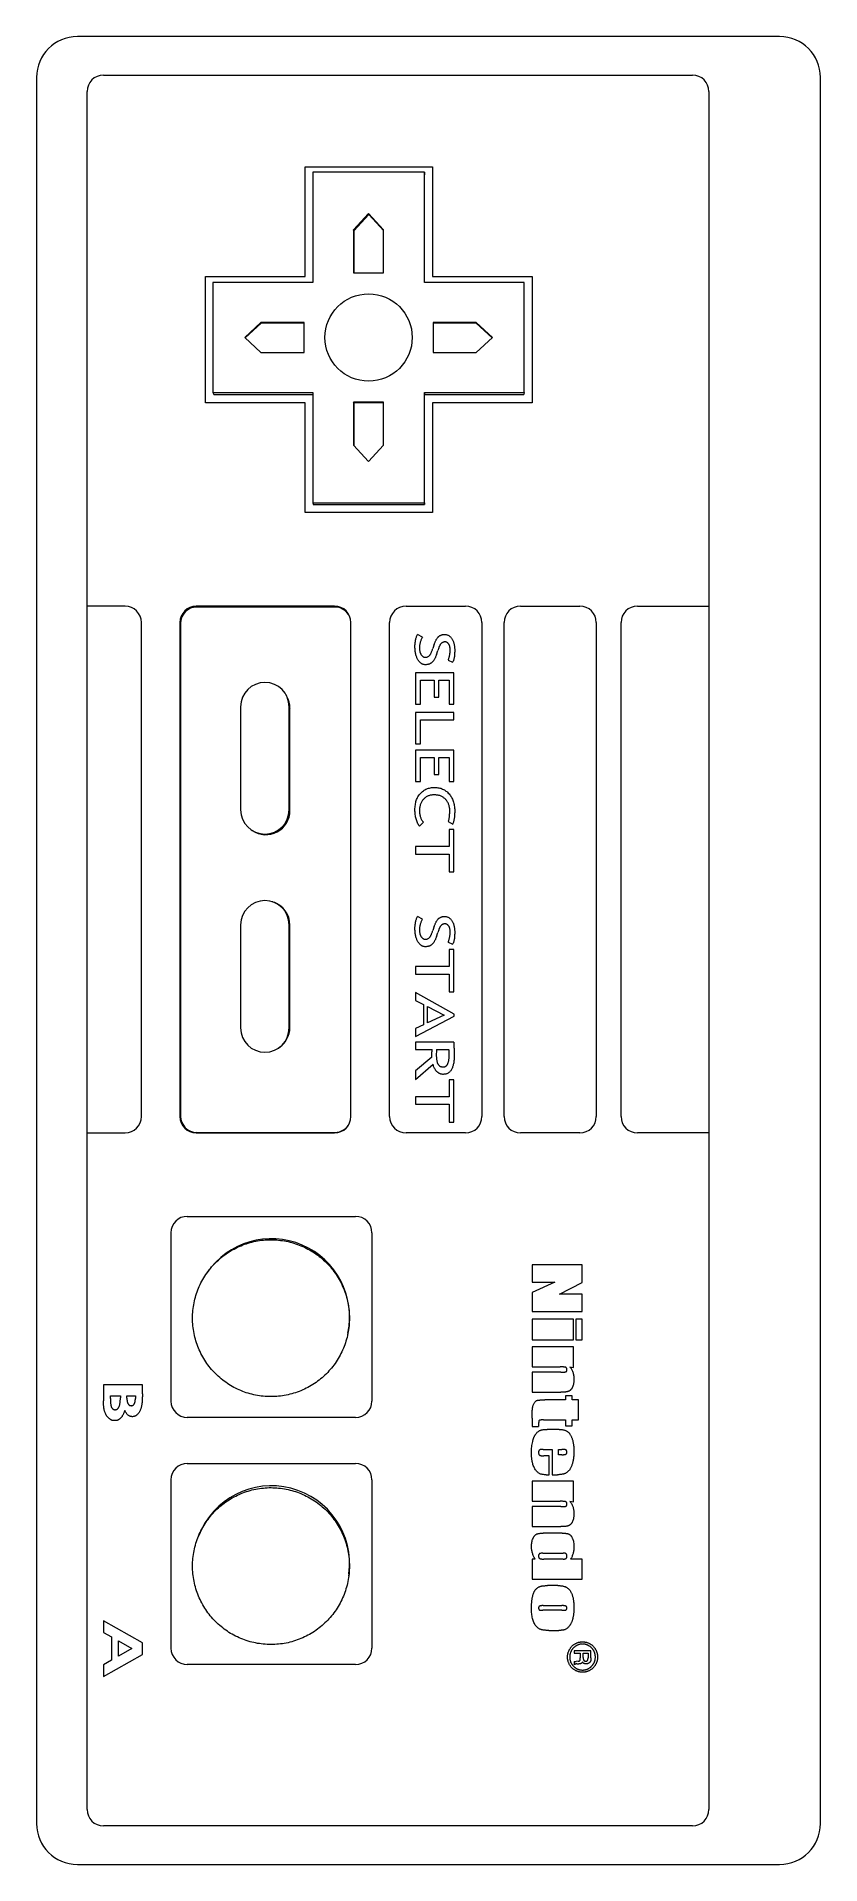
# Model space of a CAD drawing. Header units: millimetres. Extents: x -34 to 49, y -97 to 97.
import ezdxf

# ---------------------------------------------------------------- set-up
doc = ezdxf.new("R2010")
doc.units = ezdxf.units.MM

msp = doc.modelspace()

# ---------------------------------------------------------------- linework, layer by layer
at = {"color": 7, "linetype": 'Continuous', "lineweight": 15}
for p, q in [((44.66, 97.18), (-30.03, 97.18)), ((-34.38, 92.84), (-34.38, -92.84)), ((-27.26, 93.08), (35.4, 93.08)), ((49, -92.84), (49, 92.84)), ((-29, -91.34), (-29, 91.34)), ((37.13, 91.34), (37.13, -91.34)), ((-5.82, 83.34), (7.75, 83.34)), ((-5.82, 71.66), (-5.82, 83.34)), ((-5, 82.76), (-5, 71.04)), ((6.88, 82.76), (-5, 82.76)), ((6.88, 71.04), (6.88, 82.76)), ((6.88, 82.76), (6.88, 82.48)), ((6.88, 71.04), (6.88, 82.48)), ((7.75, 83.34), (7.75, 71.66)), ((0.94, 78.36), (-0.65, 76.63)), ((0.95, 78.27), (-0.64, 76.54)), ((2.52, 76.63), (0.94, 78.36)), ((0.95, 78.27), (0.94, 78.36)), ((2.52, 76.55), (0.95, 78.27)), ((-0.65, 76.63), (-0.65, 72.05)), ((-0.64, 76.54), (-0.65, 76.63)), ((-0.64, 76.54), (-0.64, 72.05)), ((2.52, 72.05), (2.52, 76.63)), ((-0.65, 72.05), (2.52, 72.05)), ((-16.4, 71.66), (-5.82, 71.66)), ((-16.4, 58.24), (-16.4, 71.66)), ((-5, 71.04), (-15.61, 71.04)), ((-15.61, 71.04), (-15.61, 59.32)), ((17.49, 71.04), (6.88, 71.04)), ((7.75, 71.66), (18.32, 71.66)), ((17.49, 59.32), (17.49, 71.04)), ((18.32, 71.66), (18.32, 58.24)), ((-10.51, 66.76), (-12.24, 65.18)), ((-10.49, 66.69), (-12.19, 65.13)), ((-5.93, 66.76), (-10.51, 66.76)), ((-10.49, 66.69), (-10.51, 66.76)), ((-5.93, 66.69), (-10.49, 66.69)), ((-5.93, 63.59), (-5.93, 66.76)), ((12.39, 66.76), (7.81, 66.76)), ((7.81, 66.76), (7.81, 63.59)), ((12.38, 66.69), (7.81, 66.69)), ((12.38, 66.69), (12.39, 66.76)), ((14.07, 65.14), (12.38, 66.69)), ((14.12, 65.18), (12.39, 66.76)), ((-12.24, 65.18), (-10.51, 63.59)), ((12.39, 63.59), (14.12, 65.18)), ((-10.51, 63.59), (-5.93, 63.59)), ((7.81, 63.59), (12.39, 63.59)), ((-15.61, 59.32), (-5, 59.32)), ((-15.61, 59.32), (-15.53, 59.11)), ((-15.53, 59.11), (-5, 59.11)), ((-5, 59.32), (-5, 47.6)), ((6.88, 59.32), (17.49, 59.32)), ((6.88, 47.6), (6.88, 59.32)), ((6.88, 59.32), (6.88, 59.11)), ((6.88, 47.43), (6.88, 59.11)), ((6.88, 59.11), (17.45, 59.11)), ((17.49, 59.32), (17.45, 59.11)), ((-5.82, 58.24), (-16.4, 58.24)), ((-5.82, 46.56), (-5.82, 58.24)), ((2.52, 58.31), (-0.65, 58.31)), ((-0.65, 58.31), (-0.65, 53.73)), ((-0.64, 58.24), (-0.65, 58.31)), ((-0.64, 58.24), (-0.64, 53.72)), ((2.52, 58.24), (-0.64, 58.24)), ((2.52, 53.73), (2.52, 58.31)), ((7.75, 58.24), (7.75, 46.56)), ((18.32, 58.24), (7.75, 58.24)), ((-0.65, 53.73), (0.94, 52)), ((0.94, 52), (2.52, 53.73)), ((-5, 47.6), (6.88, 47.6)), ((-5, 47.6), (-4.95, 47.43)), ((-4.95, 47.43), (6.88, 47.43)), ((6.88, 47.6), (6.88, 47.43)), ((7.75, 46.56), (-5.82, 46.56)), ((-24.96, 36.61), (-29, 36.61)), ((-2.68, 36.61), (-17.39, 36.61)), ((-17.33, 36.52), (-17.39, 36.61)), ((-2.66, 36.52), (-17.33, 36.52)), ((-2.66, 36.52), (-2.68, 36.61)), ((4.92, 36.61), (11.25, 36.61)), ((17.09, 36.61), (23.42, 36.61)), ((29.53, 36.61), (37.13, 36.61)), ((-23.22, -17.66), (-23.22, 34.87)), ((-19.12, 34.87), (-19.12, -17.66)), ((-19.06, 34.79), (-19.12, 34.87)), ((-19.06, 34.79), (-19.06, -17.62)), ((-0.94, -17.66), (-0.94, 34.87)), ((3.18, -17.66), (3.18, 34.87)), ((6.66, 33.32), (6.14, 33.61)), ((12.98, 34.87), (12.98, -17.66)), ((15.35, -17.66), (15.35, 34.87)), ((25.15, 34.87), (25.15, -17.66)), ((27.79, -17.66), (27.79, 34.87)), ((7.93, 32.56), (7.78, 32.1)), ((8.15, 31.44), (8.3, 31.91)), ((9.99, 29.54), (5.93, 29.54)), ((5.93, 29.54), (5.93, 26.21)), ((9.41, 30.88), (9.88, 30.65)), ((9.99, 26.21), (9.99, 29.54)), ((6.45, 26.21), (6.45, 28.75)), ((6.45, 28.75), (7.93, 28.75)), ((7.93, 28.75), (7.93, 26.95)), ((8.41, 26.95), (8.41, 28.75)), ((8.41, 28.75), (9.52, 28.75)), ((9.52, 28.75), (9.52, 26.21)), ((-12.67, 25.92), (-12.67, 14.96)), ((-7.75, 27.02), (-7.84, 27.18)), ((-7.51, 14.96), (-7.51, 25.92)), ((-7.51, 25.92), (-7.43, 25.77)), ((-7.43, 14.87), (-7.43, 25.77)), ((5.93, 26.21), (6.45, 26.21)), ((9.99, 25.31), (5.93, 25.31)), ((5.93, 25.31), (5.93, 21.99)), ((7.93, 26.95), (8.41, 26.95)), ((9.52, 26.21), (9.99, 26.21)), ((9.99, 24.52), (9.99, 25.31)), ((6.45, 21.99), (6.45, 24.52)), ((6.45, 24.52), (9.99, 24.52)), ((5.93, 21.99), (6.45, 21.99)), ((9.99, 21.3), (5.93, 21.3)), ((5.93, 21.3), (5.93, 17.97)), ((6.45, 17.97), (6.45, 20.51)), ((6.45, 20.51), (7.93, 20.51)), ((7.93, 20.51), (7.93, 18.71)), ((8.41, 18.71), (8.41, 20.51)), ((8.41, 20.51), (9.52, 20.51)), ((9.52, 20.51), (9.52, 17.97)), ((9.99, 17.97), (9.99, 21.3)), ((5.93, 17.97), (6.45, 17.97)), ((7.93, 18.71), (8.41, 18.71)), ((9.52, 17.97), (9.99, 17.97)), ((-7.51, 14.96), (-7.43, 14.87)), ((6.35, 13.22), (6.77, 13.65)), ((9.41, 13.7), (9.89, 13.43)), ((-11.54, 12.83), (-11.43, 12.75)), ((9.99, 12.85), (9.52, 12.85)), ((9.52, 12.85), (9.52, 11.06)), ((9.99, 8.36), (9.99, 12.85)), ((9.52, 11.06), (5.93, 11.06)), ((5.93, 11.06), (5.93, 10.26)), ((5.93, 10.26), (9.52, 10.26)), ((9.52, 10.26), (9.52, 8.36)), ((9.52, 8.36), (9.99, 8.36)), ((-9.23, 5.16), (-9.32, 5.19)), ((-12.67, 2.73), (-12.67, -8.23)), ((-7.51, -8.23), (-7.51, 2.73)), ((-7.51, 2.73), (-7.43, 2.71)), ((-7.43, -8.18), (-7.43, 2.71)), ((6.66, 3.34), (6.14, 3.62)), ((7.93, 2.58), (7.78, 2.12)), ((8.15, 1.46), (8.3, 1.92)), ((9.41, 0.9), (9.88, 0.67)), ((9.99, 0.09), (9.52, 0.09)), ((9.52, 0.09), (9.52, -1.71)), ((9.99, -4.4), (9.99, 0.09)), ((9.52, -1.71), (5.93, -1.71)), ((5.93, -1.71), (5.93, -2.5)), ((5.93, -2.5), (9.52, -2.5)), ((9.52, -2.5), (9.52, -4.4)), ((5.93, -4.46), (5.93, -5.3)), ((10.04, -6.78), (5.93, -4.46)), ((5.93, -5.3), (6.77, -5.73)), ((6.77, -5.73), (6.77, -7.91)), ((9.52, -4.4), (9.99, -4.4)), ((5.93, -9.16), (10.04, -6.99)), ((7.19, -7.68), (7.19, -5.94)), ((7.19, -5.94), (8.99, -6.86)), ((8.99, -6.86), (7.19, -7.68)), ((10.04, -6.99), (10.04, -6.78)), ((-7.51, -8.23), (-7.43, -8.18)), ((6.77, -7.91), (5.93, -8.31)), ((5.93, -8.31), (5.93, -9.16)), ((-8.69, -10.4), (-8.59, -10.34)), ((5.93, -9.74), (5.93, -10.53)), ((10, -9.74), (5.93, -9.74)), ((5.93, -10.53), (7.7, -10.53)), ((7.67, -11.34), (5.93, -12.8)), ((8.17, -10.53), (9.49, -10.53)), ((5.93, -13.7), (7.79, -12.08)), ((5.93, -12.8), (5.93, -13.7)), ((5.93, -15.55), (5.93, -16.34)), ((9.52, -15.55), (5.93, -15.55)), ((9.52, -13.75), (9.52, -15.55)), ((9.99, -13.75), (9.52, -13.75)), ((9.99, -18.24), (9.99, -13.75)), ((5.93, -16.34), (9.52, -16.34)), ((9.52, -16.34), (9.52, -18.24)), ((-29, -19.4), (-24.96, -19.4)), ((-19.06, -17.62), (-19.12, -17.66)), ((-17.33, -19.36), (-17.39, -19.4)), ((-17.39, -19.4), (-2.68, -19.4)), ((-17.33, -19.36), (-2.66, -19.36)), ((-2.66, -19.36), (-2.68, -19.4)), ((11.25, -19.4), (4.92, -19.4)), ((9.52, -18.24), (9.99, -18.24)), ((23.42, -19.4), (17.09, -19.4)), ((37.13, -19.4), (29.53, -19.4)), ((-18.34, -28.28), (-0.44, -28.28)), ((-20.07, -47.91), (-20.07, -30.01)), ((1.3, -30.01), (1.3, -47.91)), ((-16.24, -34.25), (-16.32, -34.37)), ((23.66, -33.43), (18.33, -33.43)), ((18.33, -33.43), (18.33, -35.25)), ((23.66, -35.31), (23.66, -33.43)), ((18.33, -35.25), (20.75, -35.25)), ((20.75, -35.25), (18.33, -36.37)), ((18.33, -36.37), (18.33, -38.38)), ((21.26, -36.56), (23.66, -35.31)), ((23.66, -36.56), (21.26, -36.56)), ((23.66, -38.38), (23.66, -36.56)), ((18.33, -38.38), (23.66, -38.38)), ((-1.28, -40.82), (-1.25, -40.68)), ((22.72, -39.2), (18.33, -39.2)), ((18.33, -39.2), (18.33, -41.39)), ((22.72, -41.39), (22.72, -39.2)), ((23.66, -39.2), (22.97, -39.2)), ((22.97, -39.2), (22.97, -41.39)), ((23.66, -41.39), (23.66, -39.2)), ((18.33, -41.39), (22.72, -41.39)), ((22.72, -42.14), (18.33, -42.14)), ((18.33, -42.14), (18.33, -44.27)), ((22.72, -44.34), (22.72, -42.14)), ((22.97, -41.39), (23.66, -41.39)), ((18.33, -44.27), (21.3, -44.27)), ((22.33, -44.27), (22.72, -44.34)), ((-27.26, -46.18), (-27.26, -47.89)), ((-23.12, -46.18), (-27.26, -46.18)), ((-23.12, -47.14), (-23.12, -46.18)), ((21.37, -44.84), (18.33, -44.84)), ((18.33, -44.84), (18.33, -46.97)), ((-26.52, -47.63), (-26.52, -47.34)), ((-26.52, -47.34), (-25.46, -47.34)), ((-25.46, -47.34), (-25.46, -47.58)), ((-24.77, -47.59), (-24.77, -47.34)), ((-24.77, -47.34), (-23.87, -47.34)), ((-23.87, -47.34), (-23.87, -47.63)), ((18.33, -46.97), (21.39, -46.97)), ((21.9, -47.78), (19.68, -47.78)), ((22.59, -47.34), (21.9, -47.34)), ((21.9, -47.34), (21.9, -47.78)), ((22.59, -47.78), (22.59, -47.34)), ((23.28, -47.78), (22.59, -47.78)), ((23.28, -49.92), (23.28, -47.78)), ((-0.44, -49.65), (-18.34, -49.65)), ((18.33, -49.74), (18.33, -50.6)), ((19.55, -49.92), (21.9, -49.92)), ((21.9, -49.92), (21.9, -50.54)), ((22.59, -50.54), (22.59, -49.92)), ((22.59, -49.92), (23.28, -49.92)), ((18.33, -50.6), (19.02, -50.6)), ((21.2, -50.92), (19.93, -50.92)), ((21.9, -50.54), (22.59, -50.54)), ((19.5, -53.05), (20.46, -53.05)), ((20.15, -53.74), (19.57, -53.74)), ((20.15, -55.75), (20.15, -53.74)), ((20.46, -53.05), (20.46, -55.75)), ((21.15, -53.05), (21.48, -53.05)), ((21.15, -53.61), (21.15, -53.05)), ((21.48, -53.61), (21.15, -53.61)), ((-20.07, -74.18), (-20.07, -56.28)), ((-18.34, -54.54), (-0.44, -54.54)), ((1.3, -56.28), (1.3, -74.18)), ((19.83, -55.75), (20.15, -55.75)), ((20.46, -55.75), (21.03, -55.75)), ((22.72, -56.43), (18.33, -56.43)), ((18.33, -56.43), (18.33, -58.57)), ((22.72, -58.63), (22.72, -56.43)), ((18.33, -58.57), (21.3, -58.57)), ((21.37, -59.13), (18.33, -59.13)), ((18.33, -59.13), (18.33, -61.26)), ((22.33, -58.57), (22.72, -58.63)), ((-17.12, -62.19), (-17.21, -62.41)), ((18.33, -61.26), (21.39, -61.26)), ((21.54, -61.95), (19.5, -61.95)), ((19.46, -64.08), (21.62, -64.08)), ((18.66, -64.71), (18.33, -64.71)), ((18.33, -64.71), (18.33, -66.84)), ((21.62, -64.71), (19.58, -64.71)), ((23.66, -64.71), (22.42, -64.71)), ((23.66, -66.84), (23.66, -64.71)), ((-1.17, -66.51), (-1.14, -66.28)), ((18.33, -66.84), (23.66, -66.84)), ((21.08, -67.53), (19.96, -67.53)), ((19.52, -69.66), (21.51, -69.66)), ((-27.26, -71.26), (-27.26, -72.51)), ((-23.12, -73.61), (-27.26, -71.26)), ((21.51, -70.16), (19.48, -70.16)), ((-27.26, -72.51), (-26.41, -72.99)), ((-26.41, -72.99), (-26.41, -75.47)), ((-25.67, -75.05), (-25.67, -73.41)), ((-25.67, -73.41), (-24.23, -74.23)), ((-23.12, -74.85), (-23.12, -73.61)), ((20.11, -72.3), (21.17, -72.3)), ((-27.26, -77.2), (-23.12, -74.85)), ((-26.41, -75.47), (-27.26, -75.95)), ((-24.23, -74.23), (-25.67, -75.05)), ((22.8, -74.45), (22.8, -74.72)), ((24.59, -74.45), (22.8, -74.45)), ((22.8, -74.72), (23.46, -74.72)), ((22.8, -75.61), (22.8, -75.97)), ((23.23, -75.58), (23.03, -75.59)), ((23.46, -74.72), (23.46, -75.2)), ((23.77, -75.18), (23.77, -74.72)), ((23.77, -74.72), (24.28, -74.72)), ((24.28, -74.72), (24.28, -75.2)), ((24.59, -75.2), (24.59, -74.45)), ((-27.26, -75.95), (-27.26, -77.2)), ((-0.44, -75.92), (-18.34, -75.92)), ((22.8, -75.97), (22.85, -75.93)), ((23.09, -75.85), (23.29, -75.85)), ((35.4, -93.08), (-27.26, -93.08)), ((-30.03, -97.18), (44.66, -97.18))]:
    msp.add_line(p, q, dxfattribs=at)
msp.add_circle((0.94, 65.18), 4.64, dxfattribs=at)
for centre, radius, start, end in [((-30.03, 92.84), 4.34, 90, 180), ((44.66, 92.84), 4.34, 0, 90), ((-27.26, 91.34), 1.74, 90, 180), ((35.4, 91.34), 1.74, 0, 90), ((-24.96, 34.87), 1.74, 0, 90), ((-17.39, 34.87), 1.74, 90, 180), ((-17.33, 34.79), 1.73, 90, 180), ((-2.68, 34.87), 1.74, 0, 90), ((-2.66, 34.79), 1.73, 13.2416, 90), ((4.92, 34.87), 1.74, 90, 180), ((11.25, 34.87), 1.74, 360, 90), ((17.09, 34.87), 1.74, 90, 180), ((23.42, 34.87), 1.74, 0, 90), ((29.53, 34.87), 1.74, 90, 180), ((-10.09, 25.92), 2.58, 0, 180), ((-9.99, 25.77), 2.56, 0, 29.1396), ((-10.09, 14.96), 2.58, 180, 0), ((-9.99, 14.87), 2.56, 235.7707, 0), ((-10.09, 2.73), 2.58, 0, 180), ((-9.99, 2.71), 2.56, 0, 72.6734), ((-10.09, -8.23), 2.58, 180, 0), ((-9.99, -8.18), 2.56, 303.0149, 0), ((-24.96, -17.66), 1.74, 270, 0), ((-17.39, -17.66), 1.74, 180, 270), ((-17.33, -17.62), 1.73, 180, 270), ((-2.68, -17.66), 1.74, 270, 0), ((-2.66, -17.62), 1.73, 270, 335.4194), ((4.92, -17.66), 1.74, 180, 270), ((11.25, -17.66), 1.74, 270, 0), ((17.09, -17.66), 1.74, 180, 270), ((23.42, -17.66), 1.74, 270, 0), ((29.53, -17.66), 1.74, 180, 270), ((-18.34, -30.01), 1.74, 90, 180), ((-0.44, -30.01), 1.74, 0, 90), ((-9.39, -38.96), 8.31, 348.1102, 145.4944), ((-18.34, -47.91), 1.74, 180, 270), ((-0.44, -47.91), 1.74, 270, 0), ((-18.34, -56.28), 1.74, 90, 180), ((-0.44, -56.28), 1.74, 0, 90), ((-9.39, -65.23), 8.31, 352.7325, 158.5504), ((-18.34, -74.18), 1.74, 180, 270), ((-0.44, -74.18), 1.74, 270, 0), ((-27.26, -91.34), 1.74, 180, 270), ((35.4, -91.34), 1.74, 270, 0), ((-30.03, -92.84), 4.34, 180, 270), ((44.66, -92.84), 4.34, 270, 0)]:
    msp.add_arc(centre, radius, start, end, dxfattribs=at)
for points, knots in [([(5.87, 32.3), (5.87, 32.36), (5.87, 32.48), (5.89, 32.66), (5.91, 32.84), (5.94, 33.01), (5.97, 33.17), (6.02, 33.32), (6.07, 33.47), (6.12, 33.56), (6.14, 33.61)], [0, 0, 0, 0, 0.139851, 0.274463, 0.40476, 0.530479, 0.652604, 0.771547, 0.887177, 1, 1, 1, 1]), ([(6.66, 33.32), (6.64, 33.28), (6.6, 33.2), (6.54, 33.07), (6.48, 32.93), (6.44, 32.77), (6.4, 32.62), (6.37, 32.47), (6.35, 32.33), (6.35, 32.23), (6.35, 32.19)], [0, 0, 0, 0, 0.112458, 0.232351, 0.361838, 0.499398, 0.63778, 0.766607, 0.887174, 1, 1, 1, 1]), ([(7.93, 32.56), (7.95, 32.61), (7.98, 32.7), (8.03, 32.83), (8.08, 32.95), (8.14, 33.05), (8.2, 33.15), (8.26, 33.24), (8.32, 33.31), (8.39, 33.37), (8.46, 33.43), (8.53, 33.48), (8.61, 33.52), (8.69, 33.55), (8.77, 33.58), (8.86, 33.59), (8.95, 33.6), (9.01, 33.61), (9.04, 33.61)], [0, 0, 0, 0, 0.090498, 0.174797, 0.254167, 0.327912, 0.396058, 0.460014, 0.519361, 0.574997, 0.628131, 0.679973, 0.732202, 0.783657, 0.836116, 0.889278, 0.943845, 1, 1, 1, 1]), ([(9.04, 33.61), (9.08, 33.6), (9.15, 33.6), (9.26, 33.58), (9.36, 33.54), (9.46, 33.49), (9.55, 33.43), (9.64, 33.35), (9.72, 33.26), (9.8, 33.15), (9.87, 33.03), (9.93, 32.9), (9.98, 32.77), (10.02, 32.63), (10.06, 32.48), (10.08, 32.32), (10.09, 32.15), (10.1, 32.04), (10.1, 31.98)], [0, 0, 0, 0, 0.0522624, 0.1027212, 0.1530459, 0.2038054, 0.2561395, 0.3107192, 0.3682919, 0.4298056, 0.4937901, 0.5589585, 0.6258285, 0.695096, 0.7665483, 0.8409481, 0.9186775, 1, 1, 1, 1]), ([(6.97, 30.38), (6.94, 30.39), (6.86, 30.39), (6.75, 30.41), (6.65, 30.46), (6.55, 30.51), (6.45, 30.59), (6.36, 30.68), (6.27, 30.78), (6.19, 30.91), (6.11, 31.04), (6.05, 31.19), (6, 31.35), (5.95, 31.52), (5.92, 31.7), (5.89, 31.89), (5.88, 32.09), (5.87, 32.23), (5.87, 32.3)], [0, 0, 0, 0, 0.046638, 0.092192, 0.138532, 0.185824, 0.234989, 0.287808, 0.344017, 0.404661, 0.46834, 0.534459, 0.603069, 0.674804, 0.750181, 0.829313, 0.91238, 1, 1, 1, 1]), ([(6.35, 32.19), (6.35, 32.15), (6.35, 32.08), (6.36, 31.97), (6.37, 31.87), (6.39, 31.78), (6.42, 31.69), (6.45, 31.61), (6.48, 31.53), (6.53, 31.45), (6.57, 31.39), (6.63, 31.33), (6.68, 31.28), (6.74, 31.24), (6.8, 31.21), (6.86, 31.19), (6.92, 31.18), (6.97, 31.18), (6.99, 31.18)], [0, 0, 0, 0, 0.08358, 0.163715, 0.239345, 0.312059, 0.381605, 0.448398, 0.5132, 0.575935, 0.636232, 0.692774, 0.746695, 0.798214, 0.848319, 0.898036, 0.948533, 1, 1, 1, 1]), ([(8.15, 31.44), (8.13, 31.39), (8.1, 31.3), (8.04, 31.17), (7.99, 31.05), (7.93, 30.94), (7.87, 30.85), (7.81, 30.76), (7.74, 30.68), (7.67, 30.62), (7.6, 30.56), (7.53, 30.52), (7.45, 30.48), (7.36, 30.44), (7.27, 30.42), (7.18, 30.4), (7.08, 30.39), (7.01, 30.38), (6.97, 30.38)], [0, 0, 0, 0, 0.087177, 0.169641, 0.246301, 0.317567, 0.384541, 0.446714, 0.50488, 0.559505, 0.612126, 0.66462, 0.717074, 0.770583, 0.825281, 0.881321, 0.939635, 1, 1, 1, 1]), ([(6.99, 31.18), (7.03, 31.18), (7.1, 31.18), (7.2, 31.21), (7.29, 31.26), (7.37, 31.32), (7.43, 31.38), (7.48, 31.44), (7.53, 31.51), (7.58, 31.6), (7.62, 31.71), (7.67, 31.83), (7.73, 31.96), (7.76, 32.05), (7.78, 32.1)], [0, 0, 0, 0, 0.0796227, 0.1587057, 0.2412245, 0.3288657, 0.3781844, 0.43691, 0.5053334, 0.5833647, 0.6712807, 0.7704406, 0.8800626, 1, 1, 1, 1]), ([(9.05, 32.81), (9.02, 32.81), (8.97, 32.81), (8.9, 32.79), (8.83, 32.77), (8.76, 32.73), (8.7, 32.69), (8.64, 32.63), (8.59, 32.57), (8.55, 32.51), (8.52, 32.46), (8.5, 32.41), (8.47, 32.35), (8.44, 32.28), (8.41, 32.2), (8.38, 32.11), (8.34, 32.01), (8.32, 31.94), (8.3, 31.91)], [0, 0, 0, 0, 0.060343, 0.119908, 0.178512, 0.237957, 0.297916, 0.359486, 0.422172, 0.488249, 0.525442, 0.570523, 0.622957, 0.683123, 0.7507, 0.82631, 0.909126, 1, 1, 1, 1]), ([(9.62, 31.95), (9.62, 31.99), (9.62, 32.05), (9.61, 32.14), (9.6, 32.23), (9.58, 32.31), (9.56, 32.39), (9.53, 32.46), (9.5, 32.52), (9.46, 32.58), (9.42, 32.64), (9.38, 32.69), (9.33, 32.72), (9.28, 32.76), (9.22, 32.78), (9.17, 32.8), (9.11, 32.81), (9.07, 32.81), (9.05, 32.81)], [0, 0, 0, 0, 0.084373, 0.164689, 0.240609, 0.31225, 0.380989, 0.446832, 0.510127, 0.571803, 0.63086, 0.686984, 0.740346, 0.792098, 0.842929, 0.894016, 0.946314, 1, 1, 1, 1]), ([(9.41, 30.88), (9.42, 30.91), (9.45, 30.97), (9.49, 31.08), (9.52, 31.21), (9.55, 31.36), (9.58, 31.51), (9.61, 31.67), (9.62, 31.81), (9.62, 31.91), (9.62, 31.95)], [0, 0, 0, 0, 0.087345, 0.192268, 0.313991, 0.454617, 0.60033, 0.739511, 0.872619, 1, 1, 1, 1]), ([(10.1, 31.98), (10.1, 31.9), (10.1, 31.75), (10.09, 31.54), (10.07, 31.35), (10.05, 31.17), (10.02, 31.02), (9.98, 30.88), (9.94, 30.75), (9.9, 30.68), (9.88, 30.65)], [0, 0, 0, 0, 0.168833, 0.325066, 0.467733, 0.59819, 0.715734, 0.821193, 0.916083, 1, 1, 1, 1]), ([(5.87, 14.95), (5.87, 15.04), (5.88, 15.22), (5.91, 15.48), (5.95, 15.72), (6.01, 15.94), (6.09, 16.16), (6.19, 16.35), (6.31, 16.54), (6.45, 16.7), (6.6, 16.85), (6.76, 16.98), (6.93, 17.09), (7.12, 17.19), (7.32, 17.25), (7.52, 17.3), (7.74, 17.34), (7.9, 17.34), (7.97, 17.34)], [0, 0, 0, 0, 0.075267, 0.146984, 0.215071, 0.280545, 0.343604, 0.404921, 0.465351, 0.525207, 0.584255, 0.642026, 0.699209, 0.756516, 0.81436, 0.874006, 0.935528, 1, 1, 1, 1]), ([(7.91, 16.55), (7.86, 16.55), (7.74, 16.54), (7.58, 16.52), (7.43, 16.49), (7.28, 16.43), (7.14, 16.37), (7.01, 16.29), (6.89, 16.19), (6.78, 16.09), (6.68, 15.97), (6.59, 15.84), (6.51, 15.7), (6.45, 15.55), (6.41, 15.4), (6.37, 15.23), (6.35, 15.06), (6.35, 14.94), (6.35, 14.88)], [0, 0, 0, 0, 0.066266, 0.130126, 0.191552, 0.251521, 0.310893, 0.369929, 0.429713, 0.490621, 0.551974, 0.612768, 0.673736, 0.73539, 0.798217, 0.862885, 0.929893, 1, 1, 1, 1]), ([(9.57, 14.88), (9.57, 14.94), (9.57, 15.06), (9.54, 15.24), (9.51, 15.4), (9.46, 15.56), (9.39, 15.71), (9.31, 15.85), (9.22, 15.98), (9.11, 16.09), (8.99, 16.2), (8.86, 16.29), (8.72, 16.37), (8.58, 16.44), (8.42, 16.49), (8.26, 16.52), (8.09, 16.54), (7.97, 16.55), (7.91, 16.55)], [0, 0, 0, 0, 0.06958, 0.13617, 0.200319, 0.262235, 0.323235, 0.383175, 0.443413, 0.504105, 0.564819, 0.624691, 0.68405, 0.744068, 0.804998, 0.867558, 0.9326, 1, 1, 1, 1]), ([(7.97, 17.34), (8.05, 17.34), (8.19, 17.33), (8.41, 17.3), (8.61, 17.25), (8.81, 17.17), (9, 17.08), (9.17, 16.96), (9.34, 16.82), (9.5, 16.66), (9.64, 16.48), (9.76, 16.29), (9.86, 16.09), (9.95, 15.87), (10.02, 15.64), (10.06, 15.4), (10.09, 15.15), (10.1, 14.97), (10.1, 14.89)], [0, 0, 0, 0, 0.061616, 0.121323, 0.179327, 0.236688, 0.294282, 0.35223, 0.411868, 0.473378, 0.535907, 0.598144, 0.660913, 0.724508, 0.789768, 0.857111, 0.927057, 1, 1, 1, 1]), ([(6.35, 13.22), (6.31, 13.28), (6.23, 13.39), (6.14, 13.58), (6.05, 13.78), (5.99, 13.99), (5.94, 14.22), (5.9, 14.45), (5.88, 14.7), (5.87, 14.87), (5.87, 14.95)], [0, 0, 0, 0, 0.113231, 0.228269, 0.346043, 0.466987, 0.592315, 0.722295, 0.858003, 1, 1, 1, 1]), ([(6.35, 14.88), (6.35, 14.82), (6.35, 14.69), (6.37, 14.51), (6.41, 14.34), (6.45, 14.17), (6.51, 14.03), (6.58, 13.89), (6.67, 13.76), (6.74, 13.69), (6.77, 13.65)], [0, 0, 0, 0, 0.145505, 0.283097, 0.413732, 0.538154, 0.657843, 0.773071, 0.886907, 1, 1, 1, 1]), ([(9.41, 13.7), (9.42, 13.73), (9.45, 13.8), (9.48, 13.91), (9.51, 14.04), (9.53, 14.18), (9.55, 14.34), (9.56, 14.51), (9.57, 14.69), (9.57, 14.81), (9.57, 14.88)], [0, 0, 0, 0, 0.089301, 0.188446, 0.297423, 0.416312, 0.545541, 0.686016, 0.837227, 1, 1, 1, 1]), ([(10.1, 14.89), (10.1, 14.81), (10.1, 14.66), (10.09, 14.45), (10.07, 14.25), (10.05, 14.06), (10.02, 13.89), (9.98, 13.72), (9.94, 13.57), (9.9, 13.48), (9.89, 13.43)], [0, 0, 0, 0, 0.153049, 0.297302, 0.434037, 0.562335, 0.682435, 0.795173, 0.900891, 1, 1, 1, 1]), ([(5.87, 2.32), (5.87, 2.38), (5.87, 2.5), (5.89, 2.68), (5.91, 2.86), (5.94, 3.02), (5.97, 3.18), (6.02, 3.34), (6.07, 3.48), (6.12, 3.58), (6.14, 3.62)], [0, 0, 0, 0, 0.139851, 0.274463, 0.40476, 0.530479, 0.652604, 0.771547, 0.887177, 1, 1, 1, 1]), ([(6.97, 0.4), (6.94, 0.4), (6.86, 0.41), (6.75, 0.43), (6.65, 0.47), (6.55, 0.53), (6.45, 0.61), (6.36, 0.7), (6.27, 0.8), (6.19, 0.92), (6.11, 1.06), (6.05, 1.21), (6, 1.36), (5.95, 1.53), (5.92, 1.71), (5.89, 1.9), (5.88, 2.11), (5.87, 2.24), (5.87, 2.32)], [0, 0, 0, 0, 0.046638, 0.092192, 0.138532, 0.185824, 0.234989, 0.287808, 0.344017, 0.404661, 0.46834, 0.534459, 0.603069, 0.674804, 0.750181, 0.829313, 0.91238, 1, 1, 1, 1]), ([(6.66, 3.34), (6.64, 3.3), (6.6, 3.22), (6.54, 3.09), (6.48, 2.95), (6.44, 2.79), (6.4, 2.64), (6.37, 2.49), (6.35, 2.34), (6.35, 2.25), (6.35, 2.21)], [0, 0, 0, 0, 0.112458, 0.232351, 0.361838, 0.499398, 0.63778, 0.766607, 0.887174, 1, 1, 1, 1]), ([(6.35, 2.21), (6.35, 2.17), (6.35, 2.1), (6.36, 1.99), (6.37, 1.89), (6.39, 1.8), (6.42, 1.71), (6.45, 1.62), (6.48, 1.54), (6.53, 1.47), (6.57, 1.41), (6.63, 1.35), (6.68, 1.3), (6.74, 1.26), (6.8, 1.23), (6.86, 1.21), (6.92, 1.2), (6.97, 1.19), (6.99, 1.19)], [0, 0, 0, 0, 0.08358, 0.163715, 0.239345, 0.312059, 0.381605, 0.448398, 0.5132, 0.575935, 0.636232, 0.692774, 0.746695, 0.798214, 0.848319, 0.898036, 0.948533, 1, 1, 1, 1]), ([(6.99, 1.19), (7.03, 1.2), (7.1, 1.2), (7.2, 1.23), (7.29, 1.28), (7.37, 1.33), (7.43, 1.4), (7.48, 1.46), (7.53, 1.53), (7.58, 1.62), (7.62, 1.72), (7.67, 1.84), (7.73, 1.98), (7.76, 2.07), (7.78, 2.12)], [0, 0, 0, 0, 0.079623, 0.158706, 0.241225, 0.328866, 0.378184, 0.43691, 0.505333, 0.583365, 0.671281, 0.770441, 0.880063, 1, 1, 1, 1]), ([(7.93, 2.58), (7.95, 2.62), (7.98, 2.72), (8.03, 2.84), (8.08, 2.96), (8.14, 3.07), (8.2, 3.17), (8.26, 3.25), (8.32, 3.33), (8.39, 3.39), (8.46, 3.45), (8.53, 3.49), (8.61, 3.53), (8.69, 3.57), (8.77, 3.59), (8.86, 3.61), (8.95, 3.62), (9.01, 3.62), (9.04, 3.62)], [0, 0, 0, 0, 0.090498, 0.174797, 0.254167, 0.327912, 0.396058, 0.460014, 0.519361, 0.574997, 0.628131, 0.679973, 0.732202, 0.783657, 0.836116, 0.889278, 0.943845, 1, 1, 1, 1]), ([(9.05, 2.83), (9.02, 2.83), (8.97, 2.83), (8.9, 2.81), (8.83, 2.79), (8.76, 2.75), (8.7, 2.71), (8.64, 2.65), (8.59, 2.59), (8.55, 2.53), (8.52, 2.48), (8.5, 2.43), (8.47, 2.37), (8.44, 2.3), (8.41, 2.22), (8.38, 2.13), (8.34, 2.03), (8.32, 1.96), (8.3, 1.92)], [0, 0, 0, 0, 0.060343, 0.119908, 0.178512, 0.237957, 0.297916, 0.359486, 0.422172, 0.488249, 0.525442, 0.570523, 0.622957, 0.683123, 0.7507, 0.82631, 0.909126, 1, 1, 1, 1]), ([(9.04, 3.62), (9.08, 3.62), (9.15, 3.62), (9.26, 3.6), (9.36, 3.56), (9.46, 3.51), (9.55, 3.45), (9.64, 3.37), (9.72, 3.27), (9.8, 3.17), (9.87, 3.05), (9.93, 2.92), (9.98, 2.79), (10.02, 2.64), (10.06, 2.49), (10.08, 2.33), (10.09, 2.17), (10.1, 2.05), (10.1, 2)], [0, 0, 0, 0, 0.052262, 0.102721, 0.153046, 0.203805, 0.256139, 0.310719, 0.368292, 0.429806, 0.49379, 0.558959, 0.625828, 0.695096, 0.766548, 0.840948, 0.918677, 1, 1, 1, 1]), ([(9.62, 1.97), (9.62, 2), (9.62, 2.07), (9.61, 2.16), (9.6, 2.25), (9.58, 2.33), (9.56, 2.4), (9.53, 2.48), (9.5, 2.54), (9.46, 2.6), (9.42, 2.66), (9.38, 2.7), (9.33, 2.74), (9.28, 2.77), (9.22, 2.8), (9.17, 2.82), (9.11, 2.83), (9.07, 2.83), (9.05, 2.83)], [0, 0, 0, 0, 0.0843735, 0.164689, 0.2406092, 0.3122498, 0.3809895, 0.4468325, 0.5101275, 0.5718035, 0.6308598, 0.6869841, 0.7403456, 0.7920982, 0.8429294, 0.8940162, 0.9463139, 1, 1, 1, 1]), ([(9.41, 0.9), (9.42, 0.93), (9.45, 0.99), (9.49, 1.1), (9.52, 1.23), (9.55, 1.38), (9.58, 1.53), (9.61, 1.68), (9.62, 1.83), (9.62, 1.93), (9.62, 1.97)], [0, 0, 0, 0, 0.087345, 0.192268, 0.313991, 0.454617, 0.60033, 0.739511, 0.872619, 1, 1, 1, 1]), ([(10.1, 2), (10.1, 1.92), (10.1, 1.77), (10.09, 1.56), (10.07, 1.37), (10.05, 1.19), (10.02, 1.03), (9.98, 0.89), (9.94, 0.77), (9.9, 0.7), (9.88, 0.67)], [0, 0, 0, 0, 0.168833, 0.325066, 0.467733, 0.59819, 0.715734, 0.821193, 0.916083, 1, 1, 1, 1]), ([(8.15, 1.46), (8.13, 1.41), (8.1, 1.32), (8.04, 1.19), (7.99, 1.07), (7.93, 0.96), (7.87, 0.86), (7.81, 0.78), (7.74, 0.7), (7.67, 0.64), (7.6, 0.58), (7.53, 0.53), (7.45, 0.49), (7.36, 0.46), (7.27, 0.43), (7.18, 0.42), (7.08, 0.4), (7.01, 0.4), (6.97, 0.4)], [0, 0, 0, 0, 0.087177, 0.169641, 0.246301, 0.317567, 0.384541, 0.446714, 0.50488, 0.559505, 0.612126, 0.66462, 0.717074, 0.770583, 0.825281, 0.881321, 0.939635, 1, 1, 1, 1]), ([(7.67, -11.34), (7.67, -11.31), (7.67, -11.26), (7.67, -11.19), (7.67, -11.1), (7.68, -11), (7.68, -10.9), (7.68, -10.78), (7.69, -10.66), (7.69, -10.57), (7.7, -10.53)], [0, 0, 0, 0, 0.084815, 0.180868, 0.2882, 0.407819, 0.538672, 0.680833, 0.834268, 1, 1, 1, 1]), ([(8.17, -10.53), (8.16, -10.62), (8.15, -10.8), (8.14, -10.98), (8.14, -11.06)], [0, 0, 0, 0, 0.508357, 1, 1, 1, 1]), ([(8.14, -11.06), (8.14, -11.12), (8.14, -11.23), (8.15, -11.38), (8.16, -11.52), (8.18, -11.65), (8.2, -11.77), (8.23, -11.88), (8.26, -11.98), (8.3, -12.06), (8.35, -12.14), (8.4, -12.2), (8.46, -12.26), (8.53, -12.3), (8.6, -12.34), (8.69, -12.36), (8.78, -12.38), (8.84, -12.38), (8.88, -12.38)], [0, 0, 0, 0, 0.096881, 0.187109, 0.270798, 0.348156, 0.418765, 0.483405, 0.542541, 0.59627, 0.646441, 0.694389, 0.741461, 0.788517, 0.837257, 0.8879, 0.942095, 1, 1, 1, 1]), ([(10.04, -11.14), (10.04, -11.22), (10.04, -11.38), (10.03, -11.61), (10.01, -11.83), (9.97, -12.03), (9.93, -12.21), (9.88, -12.37), (9.82, -12.53), (9.76, -12.66), (9.68, -12.78), (9.59, -12.89), (9.49, -12.97), (9.39, -13.05), (9.27, -13.1), (9.15, -13.14), (9.01, -13.16), (8.92, -13.17), (8.87, -13.17)], [0, 0, 0, 0, 0.093395, 0.180648, 0.262276, 0.338464, 0.409463, 0.475281, 0.536901, 0.594216, 0.648271, 0.699184, 0.748654, 0.796973, 0.84546, 0.894809, 0.946014, 1, 1, 1, 1]), ([(8.88, -12.38), (8.9, -12.38), (8.96, -12.38), (9.04, -12.36), (9.11, -12.33), (9.17, -12.29), (9.23, -12.25), (9.28, -12.19), (9.33, -12.12), (9.37, -12.04), (9.4, -11.95), (9.43, -11.85), (9.46, -11.73), (9.48, -11.6), (9.5, -11.47), (9.51, -11.31), (9.51, -11.15), (9.52, -11.04), (9.52, -10.98)], [0, 0, 0, 0, 0.048283, 0.093559, 0.137333, 0.180733, 0.224616, 0.270005, 0.318261, 0.370208, 0.426507, 0.488874, 0.557512, 0.63231, 0.713851, 0.802308, 0.897814, 1, 1, 1, 1]), ([(9.52, -10.98), (9.52, -10.97), (9.52, -10.95), (9.52, -10.91), (9.51, -10.86), (9.51, -10.81), (9.51, -10.75), (9.5, -10.68), (9.49, -10.61), (9.49, -10.56), (9.49, -10.53)], [0, 0, 0, 0, 0.071299, 0.157215, 0.259707, 0.376801, 0.508704, 0.657144, 0.820301, 1, 1, 1, 1]), ([(10, -9.74), (10, -9.74), (10, -9.76), (10, -9.8), (10.01, -9.85), (10.01, -9.91), (10.01, -10), (10.01, -10.09), (10.02, -10.21), (10.02, -10.34), (10.03, -10.46), (10.03, -10.59), (10.04, -10.7), (10.04, -10.81), (10.04, -10.91), (10.04, -10.99), (10.04, -11.07), (10.04, -11.12), (10.04, -11.14)], [0, 0, 0, 0, 0.012912, 0.03759, 0.073997, 0.120964, 0.179701, 0.250168, 0.331801, 0.424598, 0.520328, 0.608999, 0.690632, 0.766379, 0.83447, 0.896693, 0.951874, 1, 1, 1, 1]), ([(8.87, -13.17), (8.84, -13.17), (8.78, -13.17), (8.68, -13.15), (8.59, -13.13), (8.5, -13.09), (8.42, -13.04), (8.33, -12.99), (8.25, -12.92), (8.18, -12.85), (8.1, -12.77), (8.04, -12.68), (7.98, -12.59), (7.93, -12.49), (7.88, -12.39), (7.84, -12.29), (7.81, -12.19), (7.8, -12.11), (7.79, -12.08)], [0, 0, 0, 0, 0.057251, 0.114138, 0.170477, 0.227808, 0.285859, 0.346115, 0.409009, 0.474756, 0.541311, 0.606937, 0.672298, 0.736814, 0.80133, 0.866911, 0.933016, 1, 1, 1, 1]), ([(-1.1, -39.1), (-1.1, -38.55), (-1.16, -38.01), (-1.32, -37.21), (-1.38, -36.94), (-1.54, -36.42), (-1.63, -36.16), (-1.95, -35.4), (-2.2, -34.92), (-2.81, -34.01), (-3.16, -33.58), (-3.93, -32.82), (-4.35, -32.47), (-5.04, -32.01), (-5.27, -31.87), (-5.75, -31.61), (-6.25, -31.38), (-6.76, -31.2), (-7.28, -31.04), (-7.55, -30.97), (-8.35, -30.81), (-8.9, -30.76), (-9.71, -30.76), (-9.98, -30.77), (-10.53, -30.82), (-10.8, -30.86), (-11.61, -31.02), (-12.13, -31.18), (-12.88, -31.49), (-13.13, -31.61), (-13.62, -31.87), (-13.85, -32.01), (-14.53, -32.46), (-14.95, -32.81), (-15.73, -33.59), (-16.07, -34.01), (-16.53, -34.69), (-16.67, -34.92), (-16.93, -35.4), (-17.04, -35.65), (-17.36, -36.41), (-17.52, -36.93), (-17.73, -38), (-17.79, -38.55), (-17.79, -39.64), (-17.73, -40.18), (-17.57, -40.99), (-17.51, -41.26), (-17.35, -41.78), (-17.16, -42.29), (-16.93, -42.78), (-16.68, -43.26), (-16.53, -43.5), (-16.08, -44.19), (-15.73, -44.61), (-15.16, -45.18), (-14.95, -45.37), (-14.53, -45.72), (-14.31, -45.88), (-13.63, -46.33), (-13.15, -46.59), (-12.39, -46.91), (-12.13, -47), (-11.61, -47.16), (-11.34, -47.22), (-10.54, -47.38), (-10, -47.44), (-8.9, -47.44), (-8.36, -47.39), (-7.56, -47.23), (-7.3, -47.16), (-6.77, -47), (-6.51, -46.91), (-5.75, -46.6), (-5.27, -46.34), (-4.37, -45.74), (-3.94, -45.39), (-3.17, -44.62), (-2.82, -44.2), (-2.36, -43.51), (-2.22, -43.28), (-1.96, -42.8), (-1.85, -42.55), (-1.53, -41.8), (-1.37, -41.27), (-1.16, -40.19), (-1.1, -39.65), (-1.1, -39.1)], [0, 0, 0, 0, 0.03125, 0.03125, 0.046875, 0.046875, 0.0625, 0.0625, 0.09375, 0.09375, 0.125, 0.125, 0.15625, 0.15625, 0.171875, 0.171875, 0.1875, 0.203125, 0.203125, 0.21875, 0.21875, 0.25, 0.25, 0.265625, 0.265625, 0.28125, 0.28125, 0.3125, 0.3125, 0.328125, 0.328125, 0.34375, 0.34375, 0.375, 0.375, 0.40625, 0.40625, 0.421875, 0.421875, 0.4375, 0.4375, 0.46875, 0.46875, 0.5, 0.5, 0.53125, 0.53125, 0.546875, 0.546875, 0.5625, 0.578125, 0.578125, 0.59375, 0.59375, 0.625, 0.625, 0.640625, 0.640625, 0.65625, 0.65625, 0.6875, 0.6875, 0.703125, 0.703125, 0.71875, 0.71875, 0.75, 0.75, 0.78125, 0.78125, 0.796875, 0.796875, 0.8125, 0.8125, 0.84375, 0.84375, 0.875, 0.875, 0.90625, 0.90625, 0.921875, 0.921875, 0.9375, 0.9375, 0.96875, 0.96875, 1, 1, 1, 1]), ([(22.03, -44.57), (22.03, -44.54), (22.03, -44.48), (22, -44.41), (21.97, -44.36), (21.92, -44.32), (21.88, -44.31), (21.83, -44.3), (21.77, -44.29), (21.7, -44.29), (21.62, -44.28), (21.52, -44.28), (21.42, -44.27), (21.34, -44.27), (21.3, -44.27)], [0, 0, 0, 0, 0.099051, 0.180757, 0.250906, 0.318035, 0.35819, 0.41034, 0.476184, 0.554692, 0.646087, 0.750363, 0.868678, 1, 1, 1, 1]), ([(21.37, -44.84), (21.41, -44.84), (21.48, -44.84), (21.58, -44.83), (21.66, -44.83), (21.74, -44.83), (21.8, -44.82), (21.85, -44.81), (21.89, -44.81), (21.94, -44.8), (21.98, -44.77), (22.01, -44.72), (22.03, -44.65), (22.03, -44.6), (22.03, -44.57)], [0, 0, 0, 0, 0.1314535, 0.2497808, 0.3550003, 0.4459447, 0.5239487, 0.589182, 0.6402736, 0.6791978, 0.7438263, 0.8137609, 0.8969817, 1, 1, 1, 1]), ([(22.33, -44.27), (22.36, -44.31), (22.44, -44.39), (22.53, -44.52), (22.61, -44.67), (22.67, -44.82), (22.72, -44.99), (22.75, -45.17), (22.78, -45.37), (22.78, -45.5), (22.78, -45.57)], [0, 0, 0, 0, 0.113015, 0.226604, 0.342136, 0.461339, 0.585837, 0.716628, 0.854188, 1, 1, 1, 1]), ([(22.78, -45.57), (22.78, -45.61), (22.78, -45.7), (22.77, -45.82), (22.76, -45.94), (22.74, -46.05), (22.72, -46.16), (22.69, -46.26), (22.66, -46.35), (22.62, -46.44), (22.58, -46.52), (22.53, -46.59), (22.49, -46.66), (22.44, -46.72), (22.38, -46.76), (22.33, -46.81), (22.27, -46.84), (22.21, -46.87), (22.14, -46.9), (22.07, -46.92), (21.98, -46.93), (21.88, -46.95), (21.77, -46.96), (21.66, -46.96), (21.53, -46.97), (21.44, -46.97), (21.39, -46.97)], [0, 0, 0, 0, 0.055586, 0.109133, 0.159948, 0.208536, 0.254611, 0.299255, 0.341593, 0.382501, 0.421482, 0.458304, 0.493002, 0.52556, 0.55683, 0.586813, 0.61591, 0.644345, 0.674566, 0.708466, 0.746612, 0.788705, 0.834826, 0.885458, 0.940634, 1, 1, 1, 1]), ([(-26.06, -49.99), (-26.09, -49.99), (-26.15, -49.99), (-26.23, -49.98), (-26.32, -49.96), (-26.4, -49.93), (-26.47, -49.89), (-26.55, -49.84), (-26.62, -49.79), (-26.7, -49.73), (-26.76, -49.66), (-26.83, -49.59), (-26.89, -49.51), (-26.95, -49.43), (-27, -49.34), (-27.04, -49.24), (-27.08, -49.15), (-27.12, -49.04), (-27.16, -48.93), (-27.18, -48.81), (-27.21, -48.68), (-27.23, -48.54), (-27.24, -48.39), (-27.25, -48.23), (-27.26, -48.06), (-27.26, -47.95), (-27.26, -47.89)], [0, 0, 0, 0, 0.031801, 0.06329, 0.094779, 0.126291, 0.158708, 0.19166, 0.225896, 0.261319, 0.297518, 0.334014, 0.370529, 0.407649, 0.445633, 0.484249, 0.523609, 0.56429, 0.60712, 0.652749, 0.702042, 0.754335, 0.81046, 0.870114, 0.933073, 1, 1, 1, 1]), ([(-26.52, -47.63), (-26.52, -47.68), (-26.52, -47.79), (-26.51, -47.95), (-26.5, -48.09), (-26.49, -48.22), (-26.47, -48.33), (-26.45, -48.43), (-26.43, -48.51), (-26.4, -48.58), (-26.36, -48.64), (-26.33, -48.69), (-26.29, -48.73), (-26.24, -48.77), (-26.2, -48.79), (-26.15, -48.81), (-26.09, -48.83), (-26.05, -48.83), (-26.03, -48.83)], [0, 0, 0, 0, 0.1187916, 0.2272234, 0.3259738, 0.4151121, 0.4942778, 0.5642922, 0.6247878, 0.6769828, 0.723699, 0.766472, 0.8070537, 0.846238, 0.8836109, 0.921386, 0.9599136, 1, 1, 1, 1]), ([(-26.03, -48.83), (-26.01, -48.83), (-25.97, -48.83), (-25.91, -48.81), (-25.85, -48.79), (-25.79, -48.76), (-25.74, -48.72), (-25.7, -48.67), (-25.65, -48.61), (-25.61, -48.54), (-25.57, -48.46), (-25.54, -48.37), (-25.52, -48.27), (-25.5, -48.15), (-25.48, -48.03), (-25.47, -47.89), (-25.46, -47.74), (-25.46, -47.63), (-25.46, -47.58)], [0, 0, 0, 0, 0.043151, 0.084541, 0.12544, 0.166956, 0.209609, 0.254723, 0.303021, 0.355094, 0.411672, 0.474598, 0.543881, 0.619896, 0.703542, 0.794898, 0.893688, 1, 1, 1, 1]), ([(-24.77, -47.59), (-24.77, -47.62), (-24.77, -47.69), (-24.76, -47.78), (-24.75, -47.87), (-24.74, -47.95), (-24.72, -48.02), (-24.7, -48.09), (-24.67, -48.15), (-24.64, -48.2), (-24.61, -48.25), (-24.58, -48.29), (-24.54, -48.33), (-24.5, -48.36), (-24.45, -48.38), (-24.4, -48.39), (-24.35, -48.4), (-24.32, -48.4), (-24.3, -48.4)], [0, 0, 0, 0, 0.095717, 0.184475, 0.268065, 0.345176, 0.417503, 0.484036, 0.546765, 0.604461, 0.659087, 0.71065, 0.759981, 0.807608, 0.854301, 0.901823, 0.95007, 1, 1, 1, 1]), ([(-24.3, -48.4), (-24.29, -48.4), (-24.25, -48.4), (-24.21, -48.39), (-24.16, -48.38), (-24.12, -48.36), (-24.08, -48.33), (-24.05, -48.3), (-24.01, -48.26), (-23.98, -48.21), (-23.96, -48.16), (-23.93, -48.11), (-23.91, -48.04), (-23.89, -47.97), (-23.88, -47.9), (-23.87, -47.82), (-23.87, -47.73), (-23.87, -47.67), (-23.87, -47.63)], [0, 0, 0, 0, 0.049683, 0.097475, 0.143707, 0.190672, 0.238236, 0.287633, 0.339485, 0.394481, 0.452749, 0.514858, 0.582075, 0.654621, 0.732106, 0.814958, 0.904208, 1, 1, 1, 1]), ([(-23.2, -48.37), (-23.21, -48.41), (-23.22, -48.5), (-23.26, -48.63), (-23.3, -48.75), (-23.34, -48.86), (-23.39, -48.97), (-23.44, -49.07), (-23.5, -49.16), (-23.57, -49.24), (-23.63, -49.32), (-23.71, -49.39), (-23.78, -49.44), (-23.86, -49.49), (-23.94, -49.53), (-24.03, -49.55), (-24.11, -49.57), (-24.17, -49.57), (-24.2, -49.57)], [0, 0, 0, 0, 0.08054, 0.158051, 0.232158, 0.303089, 0.37175, 0.438467, 0.502921, 0.565474, 0.625837, 0.683414, 0.738073, 0.791376, 0.84351, 0.894838, 0.94682, 1, 1, 1, 1]), ([(-23.12, -47.14), (-23.12, -47.21), (-23.12, -47.34), (-23.13, -47.53), (-23.13, -47.7), (-23.14, -47.86), (-23.15, -48.01), (-23.16, -48.14), (-23.18, -48.26), (-23.19, -48.33), (-23.2, -48.37)], [0, 0, 0, 0, 0.164936, 0.31779, 0.459914, 0.589984, 0.709462, 0.817647, 0.914006, 1, 1, 1, 1]), ([(18.33, -49.74), (18.33, -49.68), (18.33, -49.57), (18.33, -49.4), (18.33, -49.25), (18.34, -49.11), (18.34, -48.99), (18.35, -48.88), (18.36, -48.78), (18.37, -48.67), (18.39, -48.54), (18.43, -48.4), (18.48, -48.26), (18.54, -48.14), (18.61, -48.03), (18.68, -47.95), (18.77, -47.88), (18.84, -47.84), (18.91, -47.83), (18.98, -47.81), (19.06, -47.8), (19.15, -47.8), (19.27, -47.79), (19.39, -47.79), (19.53, -47.78), (19.63, -47.78), (19.68, -47.78)], [0, 0, 0, 0, 0.061032, 0.117344, 0.168943, 0.216517, 0.259373, 0.297529, 0.331356, 0.360848, 0.413842, 0.464712, 0.513688, 0.56149, 0.606005, 0.645433, 0.680774, 0.713349, 0.731833, 0.754784, 0.782973, 0.816464, 0.854639, 0.89782, 0.946386, 1, 1, 1, 1]), ([(-25, -48.9), (-25.02, -48.95), (-25.04, -49.04), (-25.09, -49.17), (-25.14, -49.28), (-25.2, -49.39), (-25.25, -49.49), (-25.31, -49.58), (-25.37, -49.66), (-25.44, -49.73), (-25.51, -49.79), (-25.58, -49.85), (-25.65, -49.89), (-25.73, -49.93), (-25.81, -49.96), (-25.89, -49.98), (-25.98, -49.99), (-26.03, -49.99), (-26.06, -49.99)], [0, 0, 0, 0, 0.08779, 0.170852, 0.248861, 0.322677, 0.391858, 0.457096, 0.518587, 0.576818, 0.632197, 0.686208, 0.738754, 0.790449, 0.841854, 0.893394, 0.945932, 1, 1, 1, 1]), ([(-24.2, -49.57), (-24.24, -49.57), (-24.32, -49.56), (-24.43, -49.53), (-24.54, -49.48), (-24.64, -49.41), (-24.74, -49.32), (-24.83, -49.2), (-24.92, -49.06), (-24.97, -48.96), (-25, -48.9)], [0, 0, 0, 0, 0.105821, 0.210123, 0.315904, 0.426408, 0.545736, 0.680171, 0.831215, 1, 1, 1, 1]), ([(19.55, -49.92), (19.52, -49.92), (19.45, -49.92), (19.36, -49.92), (19.28, -49.92), (19.22, -49.93), (19.16, -49.94), (19.12, -49.95), (19.09, -49.97), (19.07, -49.99), (19.05, -50.02), (19.04, -50.06), (19.04, -50.11), (19.03, -50.18), (19.02, -50.27), (19.02, -50.37), (19.02, -50.48), (19.02, -50.56), (19.02, -50.6)], [0, 0, 0, 0, 0.091929, 0.172549, 0.242784, 0.302727, 0.352529, 0.391857, 0.422007, 0.44492, 0.46999, 0.507788, 0.557313, 0.619773, 0.695247, 0.783739, 0.885309, 1, 1, 1, 1]), ([(18.27, -53.39), (18.27, -53.28), (18.27, -53.07), (18.29, -52.77), (18.33, -52.48), (18.38, -52.26), (18.42, -52.09), (18.45, -51.98), (18.49, -51.87), (18.53, -51.76), (18.57, -51.67), (18.62, -51.58), (18.67, -51.5), (18.74, -51.4), (18.82, -51.29), (18.94, -51.18), (19.06, -51.09), (19.17, -51.03), (19.26, -51), (19.33, -50.98), (19.41, -50.96), (19.5, -50.94), (19.6, -50.93), (19.7, -50.92), (19.81, -50.92), (19.89, -50.92), (19.93, -50.92)], [0, 0, 0, 0, 0.094487, 0.183465, 0.267506, 0.346321, 0.383809, 0.419397, 0.45325, 0.485516, 0.516265, 0.545582, 0.573171, 0.599692, 0.649499, 0.695455, 0.738851, 0.779952, 0.801058, 0.823786, 0.848159, 0.874558, 0.902819, 0.93327, 0.965646, 1, 1, 1, 1]), ([(21.2, -50.92), (21.24, -50.92), (21.33, -50.92), (21.47, -50.93), (21.59, -50.95), (21.71, -50.98), (21.82, -51.01), (21.92, -51.05), (22.01, -51.1), (22.1, -51.16), (22.18, -51.23), (22.26, -51.3), (22.33, -51.39), (22.39, -51.49), (22.45, -51.59), (22.51, -51.71), (22.56, -51.83), (22.61, -51.97), (22.65, -52.11), (22.68, -52.25), (22.71, -52.41), (22.74, -52.56), (22.76, -52.73), (22.77, -52.9), (22.78, -53.07), (22.78, -53.19), (22.78, -53.25)], [0, 0, 0, 0, 0.0433502, 0.0844056, 0.1235925, 0.1606015, 0.1961185, 0.2304611, 0.2632217, 0.295553, 0.3278671, 0.3613141, 0.3957758, 0.4320028, 0.4697406, 0.5094563, 0.5513347, 0.5955338, 0.6416011, 0.6887474, 0.7372836, 0.7870035, 0.8380268, 0.8903841, 0.9444529, 1, 1, 1, 1]), ([(19.83, -55.75), (19.77, -55.74), (19.65, -55.74), (19.48, -55.73), (19.34, -55.7), (19.21, -55.67), (19.1, -55.61), (18.98, -55.53), (18.87, -55.42), (18.75, -55.28), (18.63, -55.13), (18.54, -54.95), (18.45, -54.75), (18.4, -54.57), (18.36, -54.42), (18.33, -54.29), (18.31, -54.16), (18.3, -54.02), (18.28, -53.87), (18.27, -53.72), (18.27, -53.56), (18.27, -53.45), (18.27, -53.39)], [0, 0, 0, 0, 0.0584597, 0.110129, 0.1549671, 0.1936837, 0.2313893, 0.2743794, 0.323704, 0.3799705, 0.4407943, 0.5038828, 0.5709868, 0.6418374, 0.6794138, 0.7188112, 0.7604437, 0.8039735, 0.8498281, 0.8976933, 0.9476441, 1, 1, 1, 1]), ([(19.5, -53.05), (19.45, -53.05), (19.37, -53.05), (19.25, -53.06), (19.17, -53.08), (19.11, -53.11), (19.06, -53.15), (19.04, -53.21), (19.02, -53.28), (19.02, -53.33), (19.02, -53.36)], [0, 0, 0, 0, 0.206248, 0.372401, 0.501841, 0.596012, 0.67875, 0.76899, 0.875407, 1, 1, 1, 1]), ([(19.02, -53.36), (19.02, -53.39), (19.02, -53.46), (19.04, -53.55), (19.08, -53.62), (19.13, -53.67), (19.21, -53.7), (19.31, -53.72), (19.43, -53.74), (19.52, -53.74), (19.57, -53.74)], [0, 0, 0, 0, 0.132396, 0.244237, 0.33903, 0.427174, 0.52641, 0.652459, 0.81046, 1, 1, 1, 1]), ([(22.78, -53.25), (22.78, -53.32), (22.78, -53.46), (22.77, -53.67), (22.75, -53.86), (22.73, -54.05), (22.7, -54.23), (22.66, -54.4), (22.62, -54.56), (22.57, -54.7), (22.52, -54.84), (22.46, -54.97), (22.4, -55.09), (22.33, -55.19), (22.26, -55.29), (22.18, -55.38), (22.1, -55.45), (22.01, -55.51), (21.92, -55.57), (21.82, -55.62), (21.71, -55.66), (21.59, -55.69), (21.47, -55.71), (21.33, -55.73), (21.18, -55.74), (21.09, -55.74), (21.03, -55.75)], [0, 0, 0, 0, 0.061883, 0.121027, 0.177506, 0.231682, 0.283051, 0.332311, 0.379042, 0.423844, 0.466582, 0.506671, 0.544882, 0.580765, 0.61498, 0.647487, 0.678791, 0.709031, 0.739426, 0.770989, 0.804025, 0.838946, 0.875791, 0.915034, 0.956307, 1, 1, 1, 1]), ([(22.03, -53.35), (22.03, -53.32), (22.03, -53.26), (22.01, -53.19), (21.98, -53.13), (21.95, -53.1), (21.91, -53.09), (21.88, -53.08), (21.83, -53.07), (21.78, -53.06), (21.72, -53.06), (21.65, -53.05), (21.56, -53.05), (21.51, -53.05), (21.48, -53.05)], [0, 0, 0, 0, 0.122643, 0.221344, 0.300847, 0.36898, 0.407372, 0.456573, 0.517004, 0.588708, 0.673243, 0.770831, 0.878844, 1, 1, 1, 1]), ([(21.48, -53.61), (21.51, -53.61), (21.56, -53.61), (21.63, -53.61), (21.7, -53.61), (21.76, -53.6), (21.81, -53.59), (21.86, -53.59), (21.9, -53.57), (21.93, -53.56), (21.97, -53.53), (22.01, -53.48), (22.03, -53.42), (22.03, -53.37), (22.03, -53.35)], [0, 0, 0, 0, 0.1181245, 0.2251602, 0.3212943, 0.4063444, 0.4808277, 0.5459615, 0.5996009, 0.6450348, 0.7245221, 0.8035343, 0.8940615, 1, 1, 1, 1]), ([(-1.1, -65.46), (-1.1, -64.9), (-1.16, -64.36), (-1.32, -63.56), (-1.38, -63.3), (-1.54, -62.78), (-1.63, -62.51), (-1.95, -61.76), (-2.2, -61.28), (-2.81, -60.37), (-3.16, -59.94), (-3.93, -59.17), (-4.35, -58.83), (-5.04, -58.37), (-5.27, -58.23), (-5.75, -57.97), (-6.25, -57.74), (-6.76, -57.55), (-7.28, -57.4), (-7.55, -57.33), (-8.35, -57.17), (-8.9, -57.12), (-9.71, -57.11), (-9.98, -57.13), (-10.53, -57.18), (-10.8, -57.22), (-11.61, -57.38), (-12.13, -57.54), (-12.88, -57.85), (-13.13, -57.97), (-13.62, -58.23), (-13.85, -58.37), (-14.53, -58.82), (-14.95, -59.17), (-15.73, -59.94), (-16.07, -60.37), (-16.53, -61.04), (-16.67, -61.28), (-16.93, -61.76), (-17.04, -62.01), (-17.36, -62.77), (-17.52, -63.29), (-17.73, -64.36), (-17.79, -64.91), (-17.79, -66), (-17.73, -66.54), (-17.57, -67.34), (-17.51, -67.61), (-17.35, -68.14), (-17.16, -68.65), (-16.93, -69.14), (-16.68, -69.62), (-16.53, -69.86), (-16.08, -70.54), (-15.73, -70.96), (-15.16, -71.54), (-14.95, -71.72), (-14.53, -72.07), (-14.31, -72.24), (-13.63, -72.69), (-13.15, -72.95), (-12.39, -73.26), (-12.13, -73.36), (-11.61, -73.52), (-11.34, -73.58), (-10.54, -73.74), (-10, -73.8), (-8.9, -73.8), (-8.36, -73.74), (-7.56, -73.59), (-7.3, -73.52), (-6.77, -73.36), (-6.51, -73.27), (-5.75, -72.95), (-5.27, -72.7), (-4.37, -72.1), (-3.94, -71.74), (-3.17, -70.97), (-2.82, -70.55), (-2.36, -69.87), (-2.22, -69.63), (-1.96, -69.15), (-1.85, -68.91), (-1.53, -68.15), (-1.37, -67.63), (-1.16, -66.55), (-1.1, -66.01), (-1.1, -65.46)], [0, 0, 0, 0, 0.03125, 0.03125, 0.046875, 0.046875, 0.0625, 0.0625, 0.09375, 0.09375, 0.125, 0.125, 0.15625, 0.15625, 0.171875, 0.171875, 0.1875, 0.203125, 0.203125, 0.21875, 0.21875, 0.25, 0.25, 0.265625, 0.265625, 0.28125, 0.28125, 0.3125, 0.3125, 0.328125, 0.328125, 0.34375, 0.34375, 0.375, 0.375, 0.40625, 0.40625, 0.421875, 0.421875, 0.4375, 0.4375, 0.46875, 0.46875, 0.5, 0.5, 0.53125, 0.53125, 0.546875, 0.546875, 0.5625, 0.578125, 0.578125, 0.59375, 0.59375, 0.625, 0.625, 0.640625, 0.640625, 0.65625, 0.65625, 0.6875, 0.6875, 0.703125, 0.703125, 0.71875, 0.71875, 0.75, 0.75, 0.78125, 0.78125, 0.796875, 0.796875, 0.8125, 0.8125, 0.84375, 0.84375, 0.875, 0.875, 0.90625, 0.90625, 0.921875, 0.921875, 0.9375, 0.9375, 0.96875, 0.96875, 1, 1, 1, 1]), ([(22.03, -58.86), (22.03, -58.83), (22.03, -58.78), (22, -58.7), (21.97, -58.65), (21.92, -58.62), (21.88, -58.6), (21.83, -58.59), (21.77, -58.58), (21.7, -58.58), (21.62, -58.57), (21.52, -58.57), (21.42, -58.57), (21.34, -58.57), (21.3, -58.57)], [0, 0, 0, 0, 0.099051, 0.180757, 0.250906, 0.318035, 0.35819, 0.41034, 0.476184, 0.554692, 0.646087, 0.750363, 0.868678, 1, 1, 1, 1]), ([(21.37, -59.13), (21.41, -59.13), (21.48, -59.13), (21.58, -59.13), (21.66, -59.12), (21.74, -59.12), (21.8, -59.12), (21.85, -59.11), (21.89, -59.1), (21.94, -59.09), (21.98, -59.06), (22.01, -59.01), (22.03, -58.94), (22.03, -58.89), (22.03, -58.86)], [0, 0, 0, 0, 0.131453, 0.249781, 0.355, 0.445945, 0.523949, 0.589182, 0.640274, 0.679198, 0.743826, 0.813761, 0.896982, 1, 1, 1, 1]), ([(22.78, -59.86), (22.78, -59.91), (22.78, -59.99), (22.77, -60.11), (22.76, -60.23), (22.74, -60.34), (22.72, -60.45), (22.69, -60.55), (22.66, -60.64), (22.62, -60.73), (22.58, -60.81), (22.53, -60.88), (22.49, -60.95), (22.44, -61.01), (22.38, -61.06), (22.33, -61.1), (22.27, -61.14), (22.21, -61.17), (22.14, -61.19), (22.07, -61.21), (21.98, -61.22), (21.88, -61.24), (21.77, -61.25), (21.66, -61.26), (21.53, -61.26), (21.44, -61.26), (21.39, -61.26)], [0, 0, 0, 0, 0.055586, 0.109133, 0.159948, 0.208536, 0.254611, 0.299255, 0.341593, 0.382501, 0.421482, 0.458304, 0.493002, 0.52556, 0.55683, 0.586813, 0.61591, 0.644345, 0.674566, 0.708466, 0.746612, 0.788705, 0.834826, 0.885458, 0.940634, 1, 1, 1, 1]), ([(22.33, -58.57), (22.36, -58.6), (22.44, -58.68), (22.53, -58.82), (22.61, -58.96), (22.67, -59.12), (22.72, -59.29), (22.75, -59.47), (22.78, -59.66), (22.78, -59.79), (22.78, -59.86)], [0, 0, 0, 0, 0.113015, 0.226604, 0.342136, 0.461339, 0.585837, 0.716628, 0.854188, 1, 1, 1, 1]), ([(18.27, -63.37), (18.27, -63.29), (18.27, -63.14), (18.3, -62.91), (18.35, -62.71), (18.41, -62.55), (18.47, -62.43), (18.51, -62.35), (18.56, -62.28), (18.6, -62.22), (18.65, -62.17), (18.7, -62.12), (18.75, -62.08), (18.8, -62.05), (18.86, -62.03), (18.93, -62.01), (19, -61.99), (19.09, -61.98), (19.18, -61.97), (19.28, -61.96), (19.39, -61.95), (19.46, -61.95), (19.5, -61.95)], [0, 0, 0, 0, 0.108732, 0.210779, 0.30696, 0.399212, 0.442806, 0.483625, 0.521447, 0.556947, 0.589584, 0.620289, 0.649349, 0.676577, 0.705053, 0.736444, 0.771362, 0.809951, 0.851819, 0.897561, 0.94679, 1, 1, 1, 1]), ([(21.54, -61.95), (21.58, -61.95), (21.66, -61.95), (21.77, -61.96), (21.87, -61.97), (21.97, -61.98), (22.05, -61.99), (22.13, -62.01), (22.19, -62.03), (22.25, -62.05), (22.3, -62.08), (22.35, -62.12), (22.4, -62.17), (22.45, -62.22), (22.5, -62.28), (22.54, -62.36), (22.58, -62.44), (22.64, -62.55), (22.7, -62.72), (22.74, -62.93), (22.78, -63.16), (22.78, -63.31), (22.78, -63.4)], [0, 0, 0, 0, 0.054536, 0.104715, 0.151023, 0.193078, 0.231467, 0.266241, 0.297537, 0.32514, 0.351921, 0.380154, 0.410331, 0.442765, 0.477068, 0.514779, 0.555107, 0.598198, 0.689869, 0.786611, 0.889975, 1, 1, 1, 1]), ([(18.66, -64.71), (18.63, -64.66), (18.56, -64.56), (18.49, -64.4), (18.42, -64.24), (18.36, -64.07), (18.32, -63.9), (18.29, -63.73), (18.27, -63.55), (18.27, -63.43), (18.27, -63.37)], [0, 0, 0, 0, 0.126602, 0.251293, 0.375028, 0.498203, 0.621704, 0.746026, 0.87194, 1, 1, 1, 1]), ([(19.46, -64.08), (19.42, -64.08), (19.34, -64.08), (19.24, -64.1), (19.16, -64.11), (19.1, -64.14), (19.06, -64.18), (19.04, -64.24), (19.02, -64.3), (19.02, -64.35), (19.02, -64.38)], [0, 0, 0, 0, 0.198509, 0.360233, 0.48818, 0.58466, 0.670403, 0.763362, 0.872209, 1, 1, 1, 1]), ([(22.03, -64.39), (22.03, -64.37), (22.03, -64.31), (22.01, -64.24), (21.99, -64.19), (21.95, -64.14), (21.9, -64.11), (21.83, -64.09), (21.73, -64.08), (21.66, -64.08), (21.62, -64.08)], [0, 0, 0, 0, 0.138269, 0.252848, 0.350639, 0.434901, 0.526881, 0.648803, 0.805681, 1, 1, 1, 1]), ([(22.78, -63.4), (22.78, -63.46), (22.78, -63.59), (22.76, -63.77), (22.73, -63.95), (22.69, -64.11), (22.64, -64.27), (22.58, -64.43), (22.51, -64.57), (22.45, -64.66), (22.42, -64.71)], [0, 0, 0, 0, 0.138886, 0.272584, 0.401017, 0.525401, 0.646581, 0.765741, 0.883256, 1, 1, 1, 1]), ([(19.02, -64.38), (19.02, -64.41), (19.02, -64.47), (19.04, -64.54), (19.07, -64.6), (19.1, -64.64), (19.14, -64.66), (19.18, -64.67), (19.23, -64.68), (19.28, -64.69), (19.34, -64.7), (19.41, -64.71), (19.49, -64.71), (19.55, -64.71), (19.58, -64.71)], [0, 0, 0, 0, 0.119409, 0.219482, 0.304291, 0.380396, 0.422835, 0.473523, 0.534125, 0.605752, 0.688245, 0.780818, 0.884675, 1, 1, 1, 1]), ([(21.62, -64.71), (21.66, -64.71), (21.72, -64.71), (21.82, -64.7), (21.89, -64.68), (21.95, -64.65), (21.99, -64.61), (22.01, -64.55), (22.03, -64.48), (22.03, -64.42), (22.03, -64.39)], [0, 0, 0, 0, 0.182746, 0.332972, 0.454665, 0.550694, 0.637988, 0.739031, 0.857193, 1, 1, 1, 1]), ([(18.27, -69.93), (18.27, -69.88), (18.27, -69.77), (18.27, -69.6), (18.28, -69.45), (18.29, -69.3), (18.3, -69.16), (18.32, -69.02), (18.34, -68.89), (18.36, -68.77), (18.39, -68.65), (18.42, -68.54), (18.45, -68.44), (18.48, -68.34), (18.52, -68.25), (18.56, -68.17), (18.61, -68.09), (18.67, -68), (18.75, -67.9), (18.87, -67.79), (18.99, -67.71), (19.11, -67.65), (19.2, -67.62), (19.29, -67.59), (19.38, -67.57), (19.48, -67.56), (19.59, -67.55), (19.7, -67.54), (19.83, -67.53), (19.92, -67.53), (19.96, -67.53)], [0, 0, 0, 0, 0.049328, 0.096671, 0.142061, 0.185512, 0.227329, 0.267256, 0.30532, 0.341838, 0.376567, 0.40935, 0.440647, 0.470681, 0.498909, 0.525941, 0.551615, 0.57605, 0.622595, 0.667397, 0.711053, 0.754405, 0.777132, 0.801963, 0.829085, 0.858522, 0.890103, 0.924413, 0.960935, 1, 1, 1, 1]), ([(21.08, -67.53), (21.13, -67.53), (21.22, -67.53), (21.36, -67.54), (21.49, -67.56), (21.62, -67.58), (21.73, -67.61), (21.84, -67.64), (21.93, -67.69), (22.03, -67.73), (22.11, -67.79), (22.19, -67.86), (22.26, -67.94), (22.34, -68.02), (22.4, -68.12), (22.46, -68.23), (22.52, -68.35), (22.58, -68.48), (22.62, -68.62), (22.67, -68.77), (22.7, -68.92), (22.73, -69.09), (22.75, -69.27), (22.77, -69.45), (22.78, -69.65), (22.78, -69.78), (22.78, -69.85)], [0, 0, 0, 0, 0.044667, 0.086767, 0.126715, 0.164304, 0.199953, 0.233622, 0.265815, 0.296381, 0.326815, 0.358093, 0.390513, 0.424556, 0.460155, 0.497793, 0.537606, 0.579625, 0.624051, 0.670485, 0.719053, 0.770056, 0.823724, 0.879846, 0.938478, 1, 1, 1, 1]), ([(20.11, -72.3), (20.06, -72.3), (19.97, -72.3), (19.83, -72.29), (19.71, -72.28), (19.6, -72.27), (19.5, -72.26), (19.4, -72.24), (19.32, -72.22), (19.22, -72.2), (19.1, -72.15), (18.97, -72.06), (18.85, -71.94), (18.73, -71.81), (18.61, -71.64), (18.52, -71.46), (18.44, -71.25), (18.37, -71.02), (18.33, -70.78), (18.29, -70.51), (18.27, -70.23), (18.27, -70.03), (18.27, -69.93)], [0, 0, 0, 0, 0.040707, 0.078632, 0.113778, 0.14621, 0.175912, 0.202957, 0.227471, 0.249413, 0.291657, 0.336428, 0.384547, 0.437471, 0.494003, 0.553392, 0.616681, 0.684395, 0.756519, 0.832987, 0.914073, 1, 1, 1, 1]), ([(19.52, -69.66), (19.47, -69.66), (19.39, -69.66), (19.27, -69.67), (19.18, -69.69), (19.12, -69.71), (19.07, -69.74), (19.04, -69.79), (19.02, -69.85), (19.02, -69.89), (19.02, -69.91)], [0, 0, 0, 0, 0.221294, 0.400752, 0.540768, 0.640979, 0.720994, 0.802951, 0.893533, 1, 1, 1, 1]), ([(19.02, -69.91), (19.02, -69.94), (19.02, -69.98), (19.04, -70.04), (19.07, -70.08), (19.11, -70.12), (19.17, -70.14), (19.25, -70.15), (19.36, -70.16), (19.43, -70.16), (19.48, -70.16)], [0, 0, 0, 0, 0.1148771, 0.213435, 0.2975192, 0.3776137, 0.4761188, 0.6123985, 0.7855174, 1, 1, 1, 1]), ([(22.78, -69.85), (22.78, -69.9), (22.78, -70.02), (22.77, -70.18), (22.76, -70.34), (22.75, -70.49), (22.73, -70.64), (22.71, -70.78), (22.68, -70.92), (22.65, -71.05), (22.61, -71.17), (22.58, -71.28), (22.54, -71.39), (22.5, -71.49), (22.45, -71.58), (22.4, -71.67), (22.35, -71.75), (22.29, -71.84), (22.2, -71.94), (22.09, -72.05), (21.98, -72.13), (21.88, -72.19), (21.8, -72.22), (21.73, -72.24), (21.66, -72.26), (21.57, -72.27), (21.48, -72.28), (21.39, -72.29), (21.28, -72.29), (21.21, -72.29), (21.17, -72.3)], [0, 0, 0, 0, 0.051201, 0.100675, 0.148471, 0.194612, 0.238847, 0.28122, 0.322416, 0.361869, 0.399563, 0.435553, 0.469796, 0.50245, 0.533204, 0.562274, 0.590277, 0.616669, 0.666045, 0.711151, 0.752579, 0.790801, 0.810251, 0.831352, 0.854202, 0.879116, 0.906259, 0.935317, 0.966643, 1, 1, 1, 1]), ([(22.03, -69.92), (22.03, -69.89), (22.02, -69.85), (22.01, -69.79), (21.98, -69.74), (21.95, -69.72), (21.91, -69.7), (21.88, -69.69), (21.84, -69.68), (21.79, -69.67), (21.73, -69.67), (21.66, -69.66), (21.59, -69.66), (21.54, -69.66), (21.51, -69.66)], [0, 0, 0, 0, 0.104904, 0.194905, 0.273723, 0.348938, 0.391098, 0.445112, 0.508351, 0.584141, 0.669988, 0.768805, 0.877793, 1, 1, 1, 1]), ([(21.51, -70.16), (21.54, -70.16), (21.59, -70.16), (21.66, -70.16), (21.73, -70.16), (21.79, -70.15), (21.84, -70.15), (21.88, -70.14), (21.91, -70.13), (21.95, -70.11), (21.98, -70.09), (22.01, -70.04), (22.02, -69.98), (22.03, -69.94), (22.03, -69.92)], [0, 0, 0, 0, 0.122872, 0.232452, 0.331807, 0.417982, 0.494184, 0.557473, 0.611356, 0.653146, 0.725981, 0.803988, 0.893051, 1, 1, 1, 1]), ([(22.1, -75.13), (22.1, -75.09), (22.1, -75.02), (22.11, -74.92), (22.13, -74.81), (22.15, -74.71), (22.18, -74.61), (22.22, -74.51), (22.26, -74.42), (22.31, -74.32), (22.37, -74.23), (22.43, -74.14), (22.49, -74.06), (22.57, -73.98), (22.64, -73.91), (22.72, -73.84), (22.81, -73.78), (22.9, -73.73), (22.99, -73.68), (23.08, -73.63), (23.18, -73.59), (23.28, -73.56), (23.38, -73.54), (23.48, -73.52), (23.59, -73.51), (23.66, -73.51), (23.69, -73.51)], [0, 0, 0, 0, 0.042297, 0.084265, 0.125884, 0.167255, 0.208671, 0.250401, 0.292563, 0.335135, 0.377847, 0.4198, 0.461525, 0.502896, 0.544244, 0.58575, 0.627592, 0.669815, 0.711861, 0.753466, 0.794603, 0.835557, 0.876277, 0.91718, 0.958427, 1, 1, 1, 1]), ([(23.69, -73.74), (23.66, -73.74), (23.6, -73.75), (23.51, -73.75), (23.43, -73.77), (23.34, -73.79), (23.26, -73.82), (23.17, -73.85), (23.09, -73.89), (23.01, -73.93), (22.94, -73.98), (22.86, -74.03), (22.79, -74.09), (22.73, -74.15), (22.67, -74.21), (22.61, -74.29), (22.56, -74.36), (22.51, -74.44), (22.47, -74.52), (22.43, -74.6), (22.4, -74.69), (22.38, -74.78), (22.36, -74.86), (22.34, -74.95), (22.33, -75.04), (22.33, -75.1), (22.33, -75.13)], [0, 0, 0, 0, 0.0417807, 0.0831623, 0.1240727, 0.164655, 0.2054368, 0.2465172, 0.2879189, 0.3299589, 0.3720689, 0.4134937, 0.4549646, 0.4962662, 0.5376026, 0.579154, 0.6214987, 0.6642726, 0.7071776, 0.7492317, 0.7911038, 0.8328835, 0.8742901, 0.915712, 0.9576553, 1, 1, 1, 1]), ([(23.69, -73.51), (23.73, -73.51), (23.8, -73.51), (23.9, -73.52), (24, -73.54), (24.1, -73.56), (24.2, -73.59), (24.3, -73.63), (24.4, -73.68), (24.49, -73.73), (24.58, -73.78), (24.67, -73.84), (24.75, -73.91), (24.83, -73.98), (24.9, -74.06), (24.96, -74.14), (25.03, -74.23), (25.08, -74.32), (25.13, -74.41), (25.17, -74.51), (25.21, -74.61), (25.24, -74.71), (25.27, -74.81), (25.28, -74.92), (25.29, -75.02), (25.29, -75.09), (25.29, -75.13)], [0, 0, 0, 0, 0.041896, 0.083224, 0.124447, 0.165246, 0.206273, 0.247704, 0.289368, 0.331678, 0.374148, 0.416025, 0.457405, 0.49877, 0.540146, 0.581561, 0.623354, 0.665698, 0.708108, 0.750109, 0.791455, 0.832874, 0.874141, 0.9158, 0.957631, 1, 1, 1, 1]), ([(25.06, -75.13), (25.06, -75.1), (25.06, -75.04), (25.05, -74.95), (25.04, -74.86), (25.01, -74.77), (24.99, -74.69), (24.96, -74.6), (24.92, -74.52), (24.88, -74.44), (24.83, -74.36), (24.78, -74.28), (24.72, -74.21), (24.66, -74.15), (24.6, -74.09), (24.53, -74.03), (24.45, -73.98), (24.38, -73.93), (24.3, -73.89), (24.21, -73.85), (24.13, -73.82), (24.05, -73.79), (23.96, -73.77), (23.87, -73.75), (23.78, -73.75), (23.72, -73.74), (23.69, -73.74)], [0, 0, 0, 0, 0.042472, 0.084262, 0.125811, 0.167067, 0.208695, 0.250415, 0.292573, 0.335072, 0.37745, 0.419641, 0.461041, 0.502417, 0.543576, 0.584897, 0.626628, 0.668822, 0.710957, 0.752463, 0.793656, 0.834558, 0.87554, 0.916579, 0.95809, 1, 1, 1, 1]), ([(23.7, -76.74), (23.66, -76.74), (23.59, -76.74), (23.49, -76.73), (23.38, -76.72), (23.28, -76.69), (23.18, -76.66), (23.09, -76.62), (22.99, -76.58), (22.9, -76.53), (22.81, -76.47), (22.72, -76.41), (22.64, -76.35), (22.57, -76.27), (22.5, -76.2), (22.43, -76.11), (22.37, -76.03), (22.31, -75.94), (22.26, -75.84), (22.22, -75.74), (22.18, -75.65), (22.15, -75.55), (22.13, -75.44), (22.11, -75.34), (22.1, -75.24), (22.1, -75.16), (22.1, -75.13)], [0, 0, 0, 0, 0.0422052, 0.0840816, 0.1253711, 0.1664717, 0.2075666, 0.2486141, 0.2902456, 0.3322002, 0.3743311, 0.415745, 0.4570064, 0.4982642, 0.5395447, 0.5810272, 0.6230282, 0.6656471, 0.7082388, 0.7503089, 0.7918069, 0.8332936, 0.8746289, 0.9159184, 0.9577948, 1, 1, 1, 1]), ([(22.33, -75.13), (22.33, -75.16), (22.33, -75.22), (22.34, -75.31), (22.36, -75.4), (22.38, -75.49), (22.4, -75.57), (22.43, -75.66), (22.47, -75.74), (22.51, -75.82), (22.56, -75.9), (22.61, -75.97), (22.67, -76.04), (22.73, -76.11), (22.8, -76.17), (22.86, -76.23), (22.94, -76.28), (23.01, -76.33), (23.09, -76.37), (23.17, -76.41), (23.26, -76.44), (23.34, -76.47), (23.43, -76.49), (23.52, -76.5), (23.61, -76.51), (23.67, -76.51), (23.7, -76.51)], [0, 0, 0, 0, 0.042162, 0.083922, 0.125442, 0.166735, 0.208071, 0.249777, 0.291673, 0.33431, 0.376848, 0.418899, 0.460506, 0.501732, 0.542934, 0.584104, 0.625793, 0.667851, 0.709742, 0.751498, 0.792411, 0.833559, 0.874512, 0.916077, 0.957556, 1, 1, 1, 1]), ([(22.8, -75.61), (22.82, -75.61), (22.85, -75.6), (22.91, -75.6), (22.97, -75.59), (23.01, -75.59), (23.03, -75.59)], [0, 0, 0, 0, 0.223317, 0.463214, 0.722963, 1, 1, 1, 1]), ([(23.23, -75.58), (23.24, -75.57), (23.28, -75.57), (23.32, -75.56), (23.35, -75.55), (23.38, -75.54), (23.4, -75.52), (23.42, -75.49), (23.43, -75.47), (23.44, -75.44), (23.45, -75.4), (23.46, -75.35), (23.46, -75.28), (23.46, -75.23), (23.46, -75.2)], [0, 0, 0, 0, 0.097455, 0.17972, 0.249581, 0.307324, 0.360892, 0.414589, 0.47116, 0.530617, 0.605707, 0.70799, 0.839315, 1, 1, 1, 1]), ([(23.69, -75.64), (23.68, -75.66), (23.67, -75.69), (23.63, -75.74), (23.6, -75.78), (23.56, -75.81), (23.51, -75.83), (23.45, -75.84), (23.37, -75.85), (23.32, -75.85), (23.29, -75.85)], [0, 0, 0, 0, 0.132488, 0.248758, 0.352185, 0.446606, 0.54746, 0.670874, 0.821765, 1, 1, 1, 1]), ([(23.85, -75.82), (23.84, -75.81), (23.81, -75.79), (23.77, -75.75), (23.73, -75.7), (23.71, -75.66), (23.69, -75.64)], [0, 0, 0, 0, 0.19081, 0.416201, 0.687444, 1, 1, 1, 1]), ([(25.29, -75.13), (25.29, -75.16), (25.29, -75.24), (25.28, -75.34), (25.27, -75.44), (25.24, -75.55), (25.21, -75.65), (25.18, -75.74), (25.13, -75.84), (25.08, -75.93), (25.03, -76.03), (24.97, -76.11), (24.9, -76.19), (24.83, -76.27), (24.75, -76.34), (24.67, -76.41), (24.59, -76.47), (24.49, -76.53), (24.4, -76.58), (24.31, -76.62), (24.21, -76.66), (24.11, -76.69), (24.01, -76.72), (23.91, -76.73), (23.8, -76.74), (23.73, -76.74), (23.7, -76.74)], [0, 0, 0, 0, 0.042531, 0.084521, 0.1261, 0.167471, 0.208816, 0.250093, 0.291935, 0.334293, 0.376672, 0.418428, 0.46, 0.501193, 0.542716, 0.584253, 0.62629, 0.668922, 0.711508, 0.753331, 0.794555, 0.835508, 0.876519, 0.917422, 0.958427, 1, 1, 1, 1]), ([(23.7, -76.51), (23.73, -76.51), (23.79, -76.51), (23.87, -76.5), (23.96, -76.49), (24.05, -76.47), (24.13, -76.44), (24.21, -76.41), (24.3, -76.37), (24.38, -76.33), (24.45, -76.28), (24.53, -76.22), (24.6, -76.17), (24.66, -76.11), (24.72, -76.04), (24.78, -75.97), (24.83, -75.9), (24.88, -75.82), (24.92, -75.74), (24.96, -75.66), (24.99, -75.57), (25.02, -75.49), (25.04, -75.4), (25.05, -75.31), (25.06, -75.22), (25.06, -75.16), (25.06, -75.13)], [0, 0, 0, 0, 0.041605, 0.083092, 0.124107, 0.164792, 0.206033, 0.247218, 0.288982, 0.331513, 0.373969, 0.41596, 0.457536, 0.498756, 0.540183, 0.58162, 0.62338, 0.665779, 0.708042, 0.749945, 0.791395, 0.832739, 0.874251, 0.915779, 0.957547, 1, 1, 1, 1]), ([(23.77, -75.18), (23.77, -75.21), (23.77, -75.27), (23.78, -75.35), (23.79, -75.42), (23.81, -75.45), (23.82, -75.47)], [0, 0, 0, 0, 0.333248, 0.609286, 0.829963, 1, 1, 1, 1]), ([(23.82, -75.47), (23.83, -75.48), (23.85, -75.52), (23.9, -75.55), (23.96, -75.57), (24.01, -75.57), (24.03, -75.58)], [0, 0, 0, 0, 0.240753, 0.477173, 0.722049, 1, 1, 1, 1]), ([(24.03, -75.58), (24.05, -75.57), (24.09, -75.57), (24.14, -75.56), (24.19, -75.53), (24.22, -75.5), (24.23, -75.47), (24.25, -75.45), (24.26, -75.42), (24.27, -75.38), (24.27, -75.34), (24.28, -75.3), (24.28, -75.25), (24.28, -75.22), (24.28, -75.2)], [0, 0, 0, 0, 0.116955, 0.219925, 0.315509, 0.409486, 0.459291, 0.51508, 0.577753, 0.646181, 0.723037, 0.807493, 0.899712, 1, 1, 1, 1]), ([(24.59, -75.2), (24.59, -75.22), (24.59, -75.27), (24.59, -75.33), (24.59, -75.38), (24.58, -75.43), (24.57, -75.48), (24.56, -75.52), (24.55, -75.55), (24.54, -75.59), (24.51, -75.64), (24.47, -75.69), (24.42, -75.74), (24.37, -75.78), (24.31, -75.81), (24.24, -75.83), (24.17, -75.85), (24.12, -75.85), (24.09, -75.85)], [0, 0, 0, 0, 0.068149, 0.131805, 0.190393, 0.244006, 0.292661, 0.337221, 0.377255, 0.413414, 0.481371, 0.548483, 0.617794, 0.689998, 0.764601, 0.839519, 0.91806, 1, 1, 1, 1]), ([(23.09, -75.85), (23.06, -75.85), (23.02, -75.85), (22.95, -75.87), (22.9, -75.89), (22.86, -75.92), (22.85, -75.93)], [0, 0, 0, 0, 0.26932, 0.518993, 0.760624, 1, 1, 1, 1]), ([(24.09, -75.85), (24.07, -75.85), (24.03, -75.85), (23.96, -75.84), (23.91, -75.83), (23.87, -75.82), (23.85, -75.82)], [0, 0, 0, 0, 0.27788, 0.53399, 0.774918, 1, 1, 1, 1])]:
    msp.add_open_spline(points, degree=3, knots=knots, dxfattribs=at)

doc.saveas('drawing.dxf')
